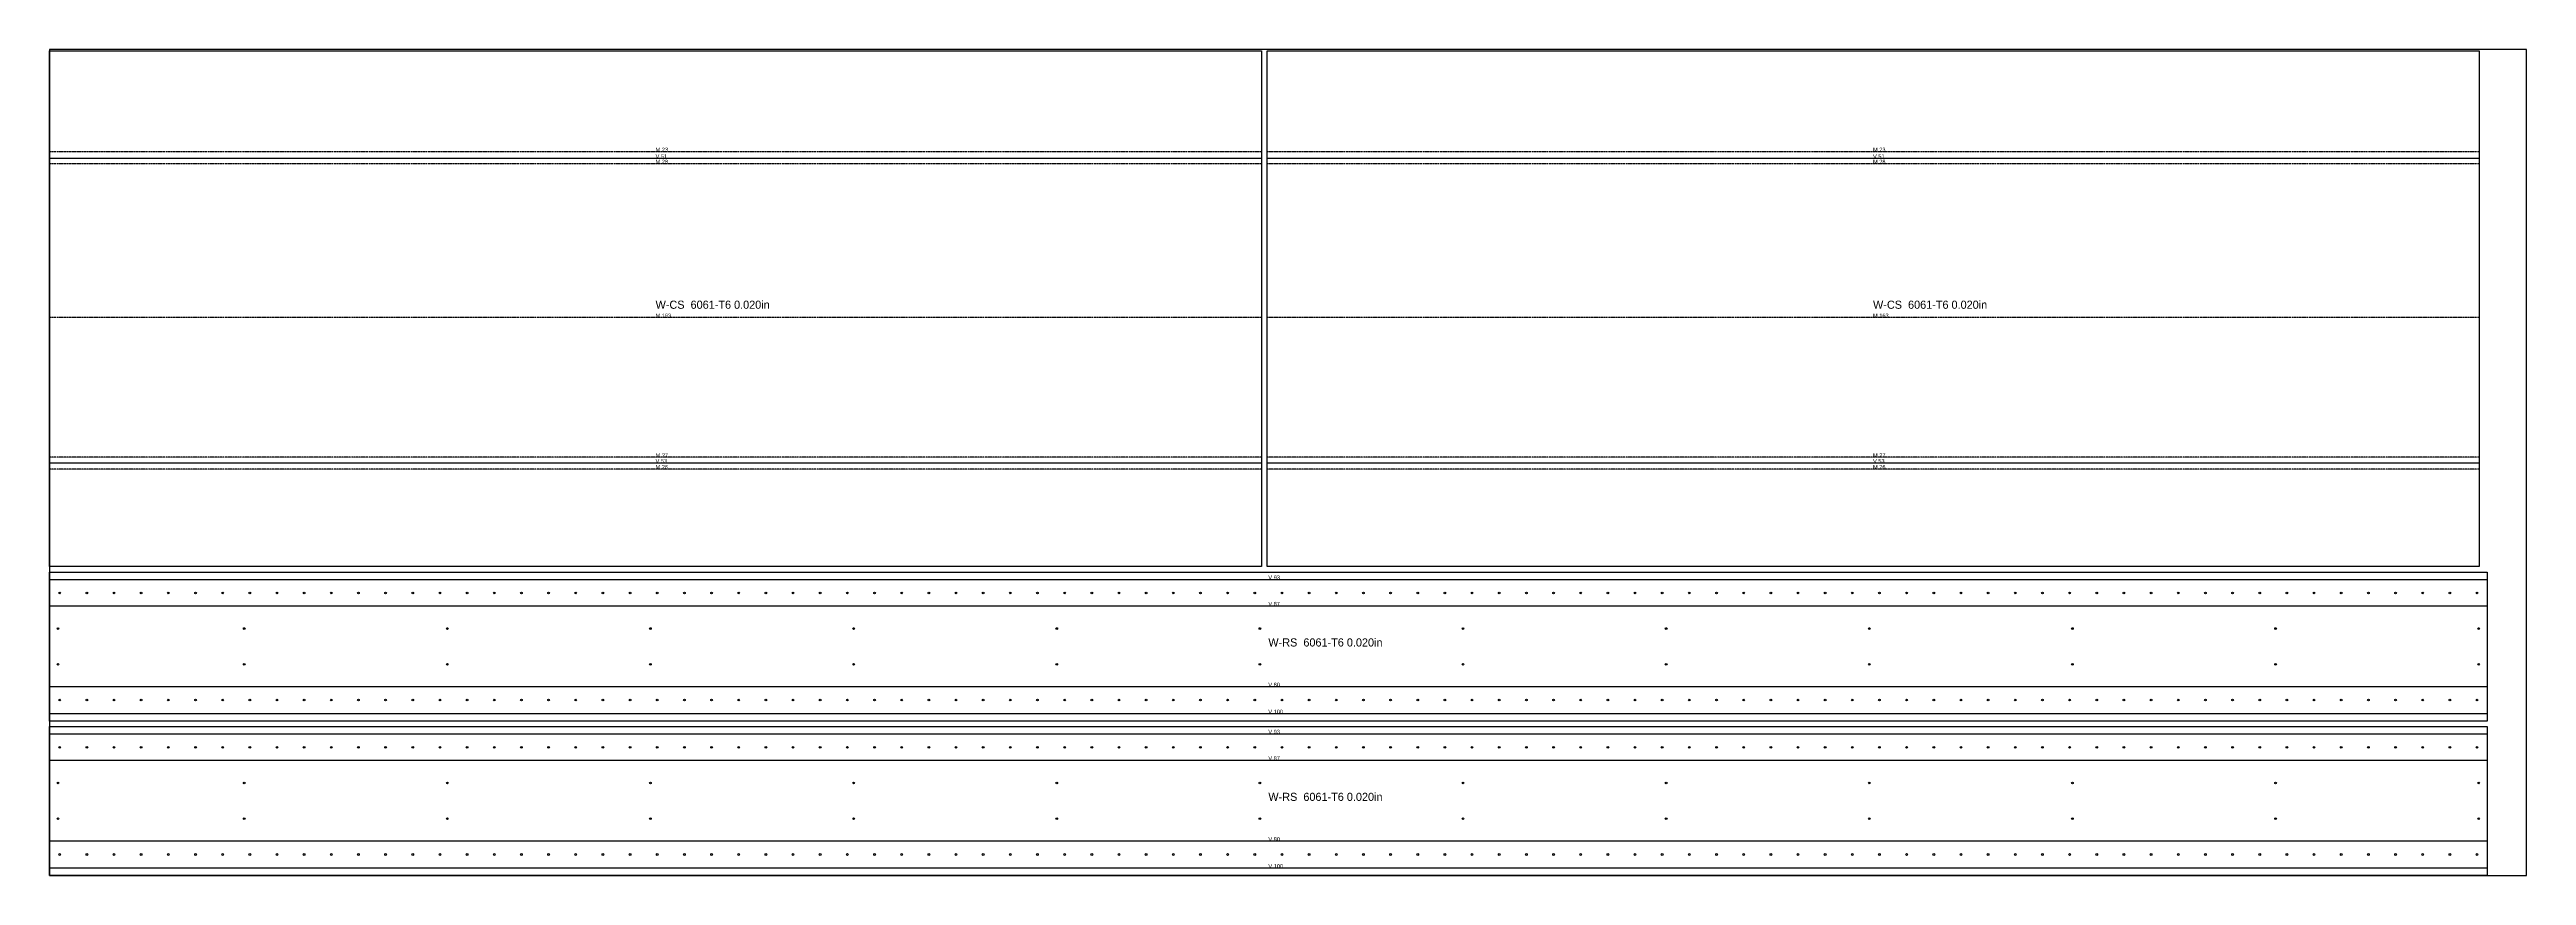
# Model space of a CAD drawing. Header units: millimetres. Extents: x 0 to 3658, y 0 to 1219.
import ezdxf

# ---------------------------------------------------------------- set-up
doc = ezdxf.new("R2010")
doc.units = ezdxf.units.MM
doc.linetypes.add('DASHDOT', pattern=[3.556, 2.54, -0.508, 0, -0.508])
doc.linetypes.add('DASHED', pattern=[1.524, 1.27, -0.254])
for name, color, linetype in [('CUT', 7, 'CONTINUOUS'), ('ETCH', 8, 'CONTINUOUS'), ('HOLE', 6, 'CONTINUOUS'), ('MOUNTAIN', 5, 'DASHDOT'), ('VALLEY', 1, 'DASHED')]:
    doc.layers.add(name, color=color, linetype=linetype)

msp = doc.modelspace()

# ---------------------------------------------------------------- linework, layer by layer
at = {"layer": 'CUT'}
for points in [[(1790, 1068.2), (1790, 455.8), (0, 455.8), (0, 1217), (1790, 1217), (1790, 1068.2), (1790, 1068.2)], [(3588, 1068.2), (3588, 455.8), (1798, 455.8), (1798, 1217), (3588, 1217), (3588, 1068.2), (3588, 1068.2)], [(3600, 227.9), (0, 227.9), (0, 447.8), (3600, 447.8), (3600, 227.9)], [(3600, 0), (0, 0), (0, 219.9), (3600, 219.9), (3600, 0)]]:
    msp.add_lwpolyline(points, close=True, dxfattribs=at)
at = {"layer": 'ETCH'}
msp.add_lwpolyline([(0, 0), (3658, 0), (3658, 1219), (0, 1219)], close=True, dxfattribs=at)
at = {"layer": 'HOLE'}
for centre in [(15, 416.9), (55.1, 416.9), (95.2, 416.9), (135.3, 416.9), (175.4, 416.9), (215.6, 416.9), (255.7, 416.9), (295.8, 416.9), (335.9, 416.9), (376, 416.9), (416.1, 416.9), (456.2, 416.9), (496.3, 416.9), (536.5, 416.9), (576.6, 416.9), (616.7, 416.9), (656.8, 416.9), (696.9, 416.9), (737, 416.9), (777.1, 416.9), (817.2, 416.9), (857.4, 416.9), (897.5, 416.9), (937.6, 416.9), (977.7, 416.9), (1017.8, 416.9), (1057.9, 416.9), (1098, 416.9), (1138.1, 416.9), (1178.3, 416.9), (1218.4, 416.9), (1258.5, 416.9), (1298.6, 416.9), (1338.7, 416.9), (1378.8, 416.9), (1418.9, 416.9), (1459, 416.9), (1499.2, 416.9), (1539.3, 416.9), (1579.4, 416.9), (1619.5, 416.9), (1659.6, 416.9), (1699.7, 416.9), (1739.8, 416.9), (1779.9, 416.9), (1820.1, 416.9), (1860.2, 416.9), (1900.3, 416.9), (1940.4, 416.9), (1980.5, 416.9), (2020.6, 416.9), (2060.7, 416.9), (2100.8, 416.9), (2141, 416.9), (2181.1, 416.9), (2221.2, 416.9), (2261.3, 416.9), (2301.4, 416.9), (2341.5, 416.9), (2381.6, 416.9), (2421.7, 416.9), (2461.9, 416.9), (2502, 416.9), (2542.1, 416.9), (2582.2, 416.9), (2622.3, 416.9), (2662.4, 416.9), (2702.5, 416.9), (2742.6, 416.9), (2782.8, 416.9), (2822.9, 416.9), (2863, 416.9), (2903.1, 416.9), (2943.2, 416.9), (2983.3, 416.9), (3023.4, 416.9), (3063.5, 416.9), (3103.7, 416.9), (3143.8, 416.9), (3183.9, 416.9), (3224, 416.9), (3264.1, 416.9), (3304.2, 416.9), (3344.3, 416.9), (3384.4, 416.9), (3424.6, 416.9), (3464.7, 416.9), (3504.8, 416.9), (3544.9, 416.9), (3585, 416.9), (12.5, 364.4), (287.5, 364.4), (587.5, 364.4), (887.5, 364.4), (1187.5, 364.4), (1487.5, 364.4), (1787.5, 364.4), (2087.5, 364.4), (2387.5, 364.4), (2687.5, 364.4), (2987.5, 364.4), (3287.5, 364.4), (3587.5, 364.4), (12.5, 311.6), (287.5, 311.6), (587.5, 311.6), (887.5, 311.6), (1187.5, 311.6), (1487.5, 311.6), (1787.5, 311.6), (2087.5, 311.6), (2387.5, 311.6), (2687.5, 311.6), (2987.5, 311.6), (3287.5, 311.6), (3587.5, 311.6), (15, 258.9), (55.1, 258.9), (95.2, 258.9), (135.3, 258.9), (175.4, 258.9), (215.6, 258.9), (255.7, 258.9), (295.8, 258.9), (335.9, 258.9), (376, 258.9), (416.1, 258.9), (456.2, 258.9), (496.3, 258.9), (536.5, 258.9), (576.6, 258.9), (616.7, 258.9), (656.8, 258.9), (696.9, 258.9), (737, 258.9), (777.1, 258.9), (817.2, 258.9), (857.4, 258.9), (897.5, 258.9), (937.6, 258.9), (977.7, 258.9), (1017.8, 258.9), (1057.9, 258.9), (1098, 258.9), (1138.1, 258.9), (1178.3, 258.9), (1218.4, 258.9), (1258.5, 258.9), (1298.6, 258.9), (1338.7, 258.9), (1378.8, 258.9), (1418.9, 258.9), (1459, 258.9), (1499.2, 258.9), (1539.3, 258.9), (1579.4, 258.9), (1619.5, 258.9), (1659.6, 258.9), (1699.7, 258.9), (1739.8, 258.9), (1779.9, 258.9), (1820.1, 258.9), (1860.2, 258.9), (1900.3, 258.9), (1940.4, 258.9), (1980.5, 258.9), (2020.6, 258.9), (2060.7, 258.9), (2100.8, 258.9), (2141, 258.9), (2181.1, 258.9), (2221.2, 258.9), (2261.3, 258.9), (2301.4, 258.9), (2341.5, 258.9), (2381.6, 258.9), (2421.7, 258.9), (2461.9, 258.9), (2502, 258.9), (2542.1, 258.9), (2582.2, 258.9), (2622.3, 258.9), (2662.4, 258.9), (2702.5, 258.9), (2742.6, 258.9), (2782.8, 258.9), (2822.9, 258.9), (2863, 258.9), (2903.1, 258.9), (2943.2, 258.9), (2983.3, 258.9), (3023.4, 258.9), (3063.5, 258.9), (3103.7, 258.9), (3143.8, 258.9), (3183.9, 258.9), (3224, 258.9), (3264.1, 258.9), (3304.2, 258.9), (3344.3, 258.9), (3384.4, 258.9), (3424.6, 258.9), (3464.7, 258.9), (3504.8, 258.9), (3544.9, 258.9), (3585, 258.9), (15, 189), (55.1, 189), (95.2, 189), (135.3, 189), (175.4, 189), (215.6, 189), (255.7, 189), (295.8, 189), (335.9, 189), (376, 189), (416.1, 189), (456.2, 189), (496.3, 189), (536.5, 189), (576.6, 189), (616.7, 189), (656.8, 189), (696.9, 189), (737, 189), (777.1, 189), (817.2, 189), (857.4, 189), (897.5, 189), (937.6, 189), (977.7, 189), (1017.8, 189), (1057.9, 189), (1098, 189), (1138.1, 189), (1178.3, 189), (1218.4, 189), (1258.5, 189), (1298.6, 189), (1338.7, 189), (1378.8, 189), (1418.9, 189), (1459, 189), (1499.2, 189), (1539.3, 189), (1579.4, 189), (1619.5, 189), (1659.6, 189), (1699.7, 189), (1739.8, 189), (1779.9, 189), (1820.1, 189), (1860.2, 189), (1900.3, 189), (1940.4, 189), (1980.5, 189), (2020.6, 189), (2060.7, 189), (2100.8, 189), (2141, 189), (2181.1, 189), (2221.2, 189), (2261.3, 189), (2301.4, 189), (2341.5, 189), (2381.6, 189), (2421.7, 189), (2461.9, 189), (2502, 189), (2542.1, 189), (2582.2, 189), (2622.3, 189), (2662.4, 189), (2702.5, 189), (2742.6, 189), (2782.8, 189), (2822.9, 189), (2863, 189), (2903.1, 189), (2943.2, 189), (2983.3, 189), (3023.4, 189), (3063.5, 189), (3103.7, 189), (3143.8, 189), (3183.9, 189), (3224, 189), (3264.1, 189), (3304.2, 189), (3344.3, 189), (3384.4, 189), (3424.6, 189), (3464.7, 189), (3504.8, 189), (3544.9, 189), (3585, 189), (12.5, 136.5), (287.5, 136.5), (587.5, 136.5), (887.5, 136.5), (1187.5, 136.5), (1487.5, 136.5), (1787.5, 136.5), (2087.5, 136.5), (2387.5, 136.5), (2687.5, 136.5), (2987.5, 136.5), (3287.5, 136.5), (3587.5, 136.5), (12.5, 83.7), (287.5, 83.7), (587.5, 83.7), (887.5, 83.7), (1187.5, 83.7), (1487.5, 83.7), (1787.5, 83.7), (2087.5, 83.7), (2387.5, 83.7), (2687.5, 83.7), (2987.5, 83.7), (3287.5, 83.7), (3587.5, 83.7), (15, 30.9), (55.1, 30.9), (95.2, 30.9), (135.3, 30.9), (175.4, 30.9), (215.6, 30.9), (255.7, 30.9), (295.8, 30.9), (335.9, 30.9), (376, 30.9), (416.1, 30.9), (456.2, 30.9), (496.3, 30.9), (536.5, 30.9), (576.6, 30.9), (616.7, 30.9), (656.8, 30.9), (696.9, 30.9), (737, 30.9), (777.1, 30.9), (817.2, 30.9), (857.4, 30.9), (897.5, 30.9), (937.6, 30.9), (977.7, 30.9), (1017.8, 30.9), (1057.9, 30.9), (1098, 30.9), (1138.1, 30.9), (1178.3, 30.9), (1218.4, 30.9), (1258.5, 30.9), (1298.6, 30.9), (1338.7, 30.9), (1378.8, 30.9), (1418.9, 30.9), (1459, 30.9), (1499.2, 30.9), (1539.3, 30.9), (1579.4, 30.9), (1619.5, 30.9), (1659.6, 30.9), (1699.7, 30.9), (1739.8, 30.9), (1779.9, 30.9), (1820.1, 30.9), (1860.2, 30.9), (1900.3, 30.9), (1940.4, 30.9), (1980.5, 30.9), (2020.6, 30.9), (2060.7, 30.9), (2100.8, 30.9), (2141, 30.9), (2181.1, 30.9), (2221.2, 30.9), (2261.3, 30.9), (2301.4, 30.9), (2341.5, 30.9), (2381.6, 30.9), (2421.7, 30.9), (2461.9, 30.9), (2502, 30.9), (2542.1, 30.9), (2582.2, 30.9), (2622.3, 30.9), (2662.4, 30.9), (2702.5, 30.9), (2742.6, 30.9), (2782.8, 30.9), (2822.9, 30.9), (2863, 30.9), (2903.1, 30.9), (2943.2, 30.9), (2983.3, 30.9), (3023.4, 30.9), (3063.5, 30.9), (3103.7, 30.9), (3143.8, 30.9), (3183.9, 30.9), (3224, 30.9), (3264.1, 30.9), (3304.2, 30.9), (3344.3, 30.9), (3384.4, 30.9), (3424.6, 30.9), (3464.7, 30.9), (3504.8, 30.9), (3544.9, 30.9), (3585, 30.9)]:
    msp.add_circle(centre, 1.25, dxfattribs=at)
at = {"layer": 'MOUNTAIN'}
for p, q in [((1790, 1068.2), (0, 1068.2)), ((3588, 1068.2), (1798, 1068.2)), ((1790, 1050.4), (0, 1050.4)), ((3588, 1050.4), (1798, 1050.4)), ((1790, 823.3), (0, 823.3)), ((3588, 823.3), (1798, 823.3)), ((1790, 617.2), (0, 617.2)), ((1790, 599.8), (0, 599.8)), ((3588, 617.2), (1798, 617.2)), ((3588, 599.8), (1798, 599.8))]:
    msp.add_line(p, q, dxfattribs=at)
at = {"layer": 'VALLEY'}
for p, q in [((1790, 1058.3), (0, 1058.3)), ((3588, 1058.3), (1798, 1058.3)), ((1790, 608.6), (0, 608.6)), ((3588, 608.6), (1798, 608.6)), ((0, 436.9), (3600, 436.9)), ((0, 397.8), (3600, 397.8)), ((3600, 278.4), (0, 278.4)), ((3600, 238.6), (0, 238.6)), ((0, 209), (3600, 209)), ((0, 169.9), (3600, 169.9)), ((3600, 50.5), (0, 50.5)), ((3600, 10.7), (0, 10.7))]:
    msp.add_line(p, q, dxfattribs=at)

# ---------------------------------------------------------------- texts
at = {"layer": 'ETCH'}
for s, height, p in [('V 51', 6, (895, 1058.3)), ('M 23', 6, (895, 1068.2)), ('V 51', 6, (2693, 1058.3)), ('M 23', 6, (2693, 1068.2)), ('M 28', 6, (895, 1050.4)), ('M 28', 6, (2693, 1050.4)), ('W-CS  6061-T6 0.020in', 12, (895, 836.4)), ('W-CS  6061-T6 0.020in', 12, (2693, 836.4)), ('M 163', 6, (895, 823.3)), ('M 163', 6, (2693, 823.3)), ('M 27', 6, (895, 617.2)), ('M 27', 6, (2693, 617.2)), ('V 53', 6, (895, 608.6)), ('M 26', 6, (895, 599.8)), ('V 53', 6, (2693, 608.6)), ('M 26', 6, (2693, 599.8)), ('V 93', 6, (1800, 436.9)), ('V 87', 6, (1800, 397.8)), ('W-RS  6061-T6 0.020in', 12, (1800, 337.9)), ('V 80', 6, (1800, 278.4)), ('V 100', 6, (1800, 238.6)), ('V 93', 6, (1800, 209)), ('V 87', 6, (1800, 169.9)), ('W-RS  6061-T6 0.020in', 12, (1800, 110)), ('V 80', 6, (1800, 50.5)), ('V 100', 6, (1800, 10.7))]:
    msp.add_text(s, height=height, dxfattribs=at).set_placement(p)

doc.saveas('drawing.dxf')
